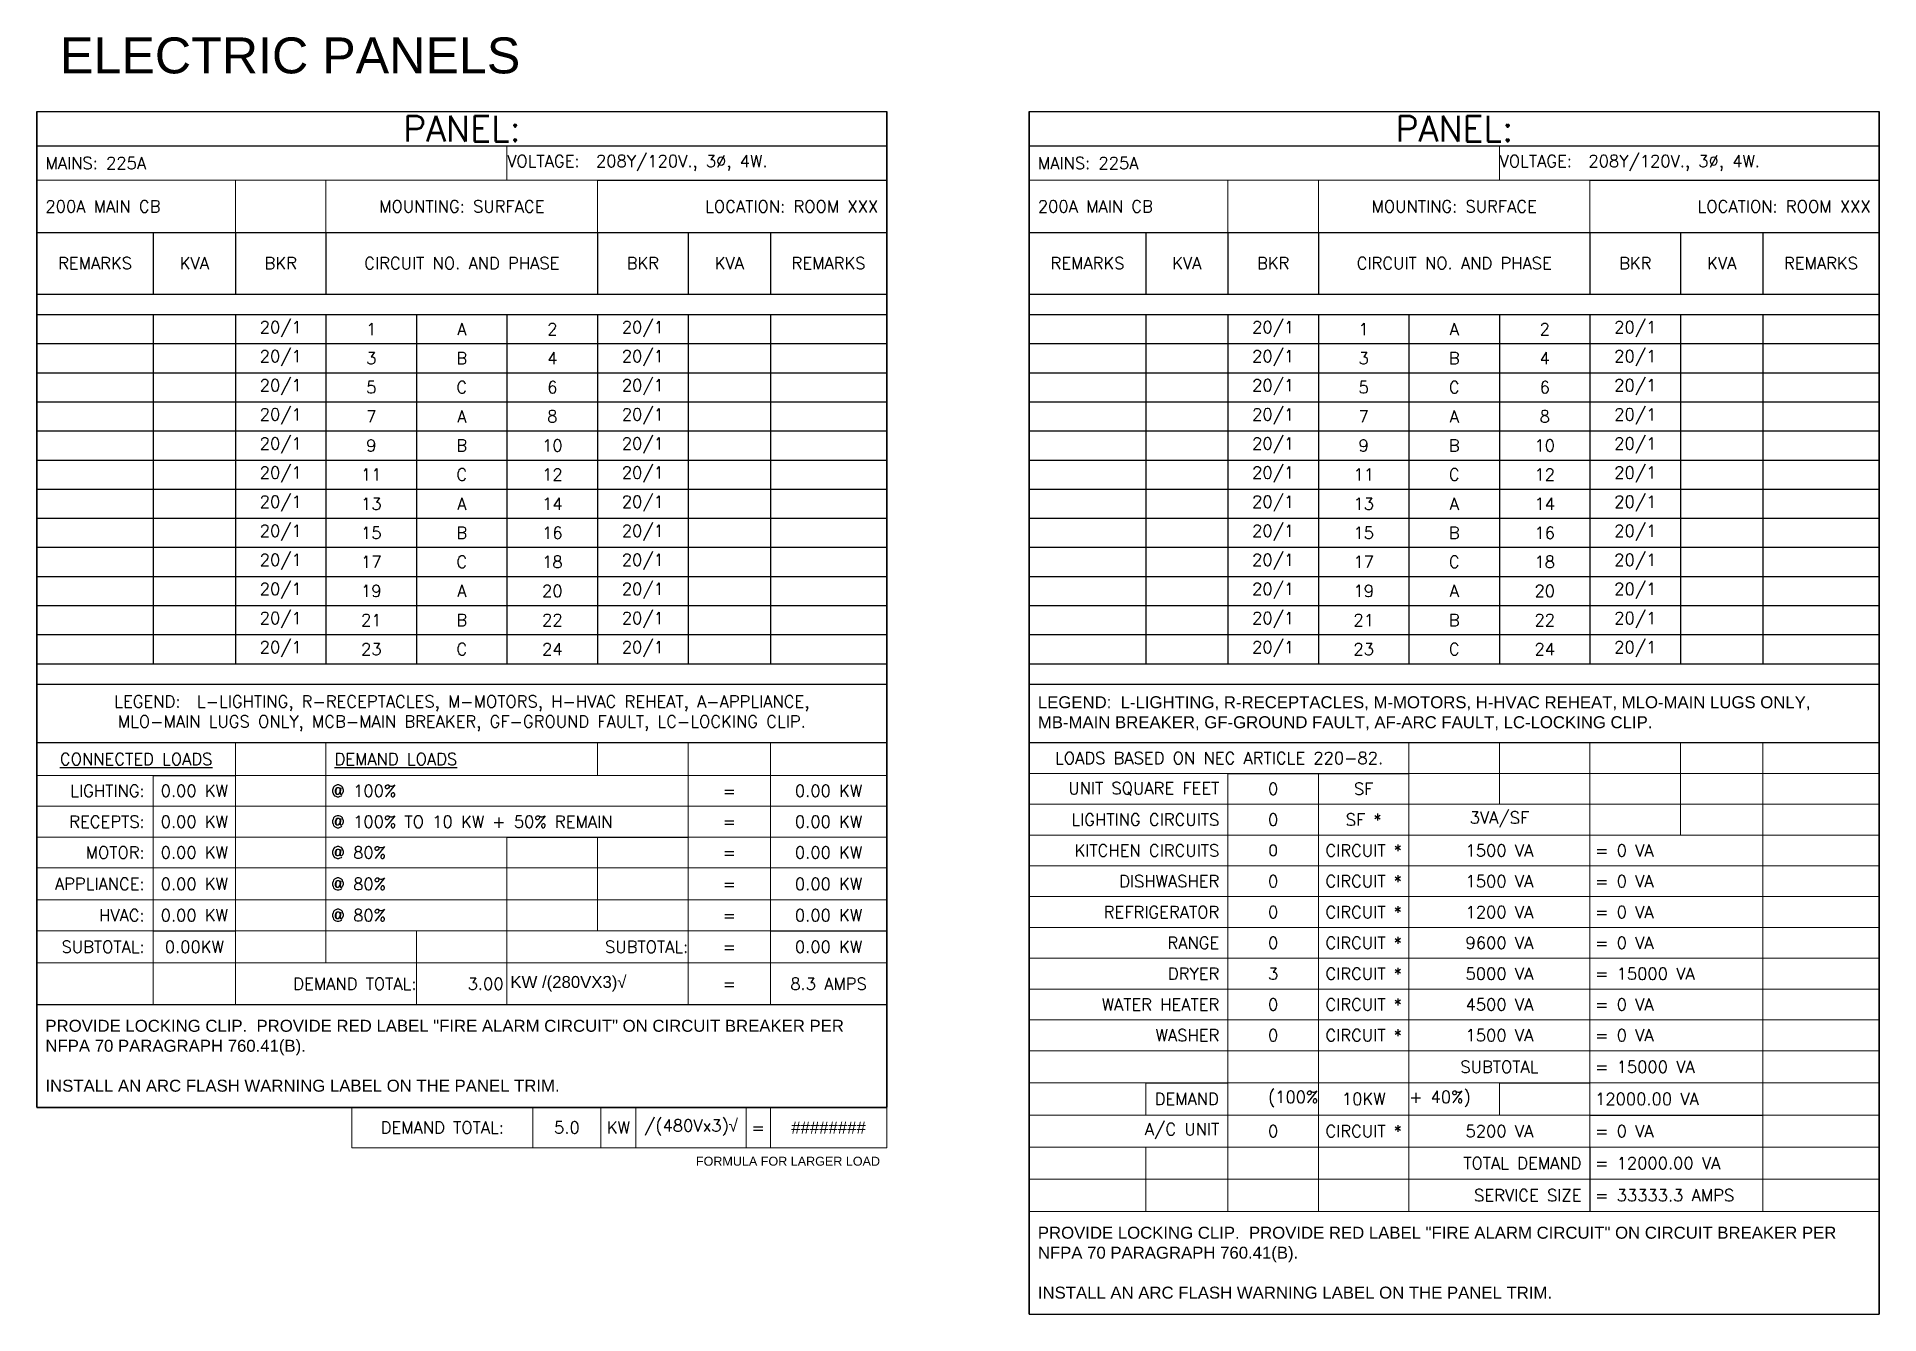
# Model space of a CAD drawing. Header units: inches. Extents: x -632 to 3151, y -168 to 578.
# Drawn here: x 1080 to 2157, y -168 to 578 of the extents above; entities that cross this region are included whole.
import ezdxf

# ---------------------------------------------------------------- set-up
doc = ezdxf.new("R2010")
doc.units = ezdxf.units.IN
doc.header["$MEASUREMENT"] = 0
doc.layers.get('0').update_dxf_attribs({"color": 255})
doc.layers.get('Defpoints').update_dxf_attribs({"color": 255})
doc.layers.add('E-TEXT', color=2, linetype='Continuous')
doc.styles.add('ROMANS', font='ROMANS.shx')
doc.styles.get("Standard").update_dxf_attribs({"font": 'arial.ttf'})

msp = doc.modelspace()

# ---------------------------------------------------------------- texts
at = {"layer": 'Defpoints'}
msp.add_text('FORMULA FOR LARGER LOAD', height=5.25, dxfattribs=at).set_placement((1465.2, -81.5))
at = {"layer": 'E-TEXT'}
msp.add_text('ELECTRIC PANELS', height=21, dxfattribs=at).set_placement((1093.6, 556.7))

# ---------------------------------------------------------------- blocks, each defined once
blk = doc.blocks.new('*T50')
at = {"layer": 'Defpoints', "color": 8, "linetype": 'ByBlock', "lineweight": 0, "transparency": 16777216}
for p, q in [((274.7, -20.1), (274.7, -40.2)), ((0, -40.2), (327.6, -40.2)), ((116, -40.2), (116, -70.7)), ((168.9, -40.2), (168.9, -70.7)), ((327.6, -40.2), (327.6, -70.7)), ((116, -368.8), (116, -521.8)), ((168.9, -368.8), (168.9, -497.5)), ((327.6, -368.8), (327.6, -388)), ((380.6, -368.8), (380.6, -521.8)), ((428.6, -368.8), (428.6, -521.8)), ((0, -388), (68, -388)), ((68, -388), (68, -521.8)), ((116, -388), (496.6, -388)), ((0, -406), (496.6, -406)), ((0, -424), (274.7, -424)), ((274.7, -424), (274.7, -521.8)), ((327.6, -424), (327.6, -478.7)), ((380.6, -424), (496.6, -424)), ((0, -442), (496.6, -442)), ((0, -460.7), (496.6, -460.7)), ((0, -478.7), (68, -478.7)), ((116, -478.7), (428.6, -478.7)), ((221.8, -478.7), (221.8, -521.8)), ((0, -497.5), (496.6, -497.5))]:
    blk.add_line(p, q, dxfattribs=at)
at = {"layer": 'E-TEXT', "color": 0, "lineweight": -2, "transparency": 16777216}
for p, q in [((0, 0), (496.6, 0)), ((0, 0), (0, -581.9)), ((496.6, -20.1), (496.6, 0)), ((0, 0), (496.6, 0)), ((0, -20.1), (0, 0)), ((496.6, 0), (496.6, -581.8)), ((0, -20.1), (274.7, -20.1)), ((0, -40.2), (0, -20.1)), ((496.6, -40.2), (496.6, -20.1)), ((0, -70.7), (0, -40.2)), ((496.6, -70.7), (496.6, -40.2)), ((0, -70.7), (327.6, -70.7)), ((0, -106.7), (0, -70.7)), ((496.6, -106.7), (496.6, -70.7)), ((0, -118.7), (0, -106.7)), ((496.6, -118.7), (496.6, -106.7)), ((0, -135.7), (0, -118.7)), ((496.6, -135.7), (496.6, -118.7)), ((0, -152.7), (0, -135.7)), ((496.6, -152.7), (496.6, -135.7)), ((0, -169.7), (0, -152.7)), ((496.6, -169.7), (496.6, -152.7)), ((0, -186.7), (0, -169.7)), ((496.6, -186.7), (496.6, -169.7)), ((0, -203.7), (0, -186.7)), ((496.6, -203.7), (496.6, -186.7)), ((0, -220.7), (0, -203.7)), ((496.6, -220.7), (496.6, -203.7)), ((0, -237.7), (0, -220.7)), ((496.6, -237.7), (496.6, -220.7)), ((0, -254.7), (0, -237.7)), ((496.6, -254.7), (496.6, -237.7)), ((0, -271.7), (0, -254.7)), ((496.6, -271.7), (496.6, -254.7)), ((0, -288.7), (0, -271.7)), ((496.6, -288.7), (496.6, -271.7)), ((0, -305.7), (0, -288.7)), ((496.6, -305.7), (496.6, -288.7)), ((0, -322.7), (0, -305.7)), ((496.6, -322.7), (496.6, -305.7)), ((0, -334.7), (0, -322.7)), ((496.6, -334.7), (496.6, -322.7)), ((0, -368.8), (0, -334.7)), ((496.6, -368.8), (496.6, -334.7)), ((0, -368.8), (116, -368.8)), ((0, -388), (0, -368.8)), ((496.6, -388), (496.6, -368.8)), ((0, -406), (0, -388)), ((496.6, -406), (496.6, -388)), ((0, -424), (0, -406)), ((496.6, -424), (496.6, -406)), ((0, -442), (0, -424)), ((496.6, -442), (496.6, -424)), ((0, -460.7), (0, -442)), ((496.6, -460.7), (496.6, -442)), ((0, -478.7), (0, -460.7)), ((496.6, -478.7), (496.6, -460.7)), ((0, -497.5), (0, -478.7)), ((68, -478.7), (116, -478.7)), ((428.6, -478.7), (496.6, -478.7)), ((496.6, -497.5), (496.6, -478.7)), ((0, -521.8), (0, -497.5)), ((496.6, -521.8), (496.6, -497.5)), ((0, -521.8), (496.6, -521.8)), ((0, -581.8), (0, -521.8)), ((496.6, -581.9), (496.6, -521.8)), ((0, -581.8), (496.6, -581.8)), ((0, -581.9), (496.6, -581.9))]:
    blk.add_line(p, q, dxfattribs=at)
at = {"layer": 'E-TEXT', "color": 0, "linetype": 'ByBlock', "lineweight": -2, "transparency": 16777216}
for p, q in [((274.7, -20.1), (496.6, -20.1)), ((327.6, -40.2), (496.6, -40.2)), ((68, -70.7), (68, -106.7)), ((116, -70.7), (116, -106.7)), ((168.9, -70.7), (168.9, -106.7)), ((327.6, -70.7), (496.6, -70.7)), ((327.6, -70.7), (327.6, -106.7)), ((380.6, -70.7), (380.6, -106.7)), ((428.6, -70.7), (428.6, -106.7)), ((0, -106.7), (496.6, -106.7)), ((0, -118.7), (496.6, -118.7)), ((68, -118.7), (68, -322.7)), ((116, -118.7), (116, -322.7)), ((168.9, -118.7), (168.9, -322.7)), ((221.8, -118.7), (221.8, -322.7)), ((274.7, -118.7), (274.7, -322.7)), ((327.6, -118.7), (327.6, -322.7)), ((380.6, -118.7), (380.6, -322.7)), ((428.6, -118.7), (428.6, -322.7)), ((0, -135.7), (496.6, -135.7)), ((0, -152.7), (496.6, -152.7)), ((0, -169.7), (496.6, -169.7)), ((0, -186.7), (496.6, -186.7)), ((0, -203.7), (496.6, -203.7)), ((0, -220.7), (496.6, -220.7)), ((0, -237.7), (496.6, -237.7)), ((0, -254.7), (496.6, -254.7)), ((0, -271.7), (496.6, -271.7)), ((0, -288.7), (496.6, -288.7)), ((0, -305.7), (496.6, -305.7)), ((0, -322.7), (496.6, -322.7)), ((0, -334.7), (496.6, -334.7)), ((116, -368.8), (496.6, -368.8)), ((68, -388), (116, -388)), ((274.7, -424), (380.6, -424))]:
    blk.add_line(p, q, dxfattribs=at)
at = {"layer": 'E-TEXT', "color": 0, "transparency": 16777216, "style": 'ROMANS'}
for s, insert, char_height, width, attachment_point in [('PANEL:', (248.3, -10.1), 15, 496.498, 5), ('{\\C256;MAINS: 225A\\P}', (5, -30.2), 7, 264.735, 4), ('{\\C256;VOLTAGE:  208Y/120V., 3%%C, 4W.}', (274.8, -30.2), 7, 221.763, 4), ('{\\C256;200A MAIN CB\\P}', (5, -55.5), 7, 106, 4), ('REMARKS', (34, -88.7), 7, 67.88, 5), ('KVA', (92, -88.7), 7, 47.88, 5), ('BKR', (142.5, -88.7), 7, 52.792, 5), ('CIRCUIT NO. AND PHASE', (248.3, -88.7), 7, 158.615, 5), ('BKR', (354.1, -88.7), 7, 52.852, 5), ('KVA', (404.6, -88.7), 7, 47.88, 5), ('REMARKS', (462.6, -88.7), 7, 67.88, 5), ('\\A1;20/1 ', (142.5, -127.2), 7, 52.792, 5), ('1', (195.4, -127.2), 7, 52.792, 5), ('A', (248.3, -127.2), 7, 52.792, 5), ('2', (301.2, -127.2), 7, 52.792, 5), ('\\A1;20/1 ', (354.1, -127.2), 7, 52.852, 5), ('\\A1;20/1 ', (142.5, -144.2), 7, 52.792, 5), ('\\A1;20/1 ', (354.1, -144.2), 7, 52.852, 5), ('3', (195.4, -144.2), 7, 52.792, 5), ('B', (248.3, -144.2), 7, 52.792, 5), ('4', (301.2, -144.2), 7, 52.792, 5), ('\\A1;20/1 ', (142.5, -161.2), 7, 52.792, 5), ('5', (195.4, -161.2), 7, 52.792, 5), ('C', (248.3, -161.2), 7, 52.792, 5), ('6', (301.2, -161.2), 7, 52.792, 5), ('\\A1;20/1 ', (354.1, -161.2), 7, 52.852, 5), ('\\A1;20/1 ', (142.5, -178.2), 7, 52.792, 5), ('\\A1;20/1 ', (354.1, -178.2), 7, 52.852, 5), ('7', (195.4, -178.2), 7, 52.792, 5), ('A', (248.3, -178.2), 7, 52.792, 5), ('8', (301.2, -178.2), 7, 52.792, 5), ('\\A1;20/1 ', (142.5, -195.2), 7, 52.792, 5), ('9', (195.4, -195.2), 7, 52.792, 5), ('B', (248.3, -195.2), 7, 52.792, 5), ('10', (301.2, -195.2), 7, 52.792, 5), ('\\A1;20/1 ', (354.1, -195.2), 7, 52.852, 5), ('\\A1;20/1 ', (142.5, -212.2), 7, 52.792, 5), ('11', (195.4, -212.2), 7, 52.792, 5), ('C', (248.3, -212.2), 7, 52.792, 5), ('12', (301.2, -212.2), 7, 52.792, 5), ('\\A1;20/1 ', (354.1, -212.2), 7, 52.852, 5), ('\\A1;20/1 ', (142.5, -229.2), 7, 52.792, 5), ('13', (195.4, -229.2), 7, 52.792, 5), ('A', (248.3, -229.2), 7, 52.792, 5), ('14', (301.2, -229.2), 7, 52.792, 5), ('\\A1;20/1 ', (354.1, -229.2), 7, 52.852, 5), ('\\A1;20/1 ', (142.5, -246.2), 7, 52.792, 5), ('15', (195.4, -246.2), 7, 52.792, 5), ('B', (248.3, -246.2), 7, 52.792, 5), ('16', (301.2, -246.2), 7, 52.792, 5), ('\\A1;20/1 ', (354.1, -246.2), 7, 52.852, 5), ('\\A1;20/1 ', (142.5, -263.2), 7, 52.792, 5), ('\\A1;20/1 ', (354.1, -263.2), 7, 52.852, 5), ('17', (195.4, -263.2), 7, 52.792, 5), ('C', (248.3, -263.2), 7, 52.792, 5), ('18', (301.2, -263.2), 7, 52.792, 5), ('\\A1;20/1 ', (142.5, -280.2), 7, 52.792, 5), ('19', (195.4, -280.2), 7, 52.792, 5), ('A', (248.3, -280.2), 7, 52.792, 5), ('20', (301.2, -280.2), 7, 52.792, 5), ('\\A1;20/1 ', (354.1, -280.2), 7, 52.852, 5), ('\\A1;20/1 ', (142.5, -297.2), 7, 52.792, 5), ('21', (195.4, -297.2), 7, 52.792, 5), ('B', (248.3, -297.2), 7, 52.792, 5), ('22', (301.2, -297.2), 7, 52.792, 5), ('\\A1;20/1 ', (354.1, -297.2), 7, 52.852, 5), ('\\A1;20/1 ', (142.5, -314.2), 7, 52.792, 5), ('23', (195.4, -314.2), 7, 52.792, 5), ('C', (248.3, -314.2), 7, 52.792, 5), ('24', (301.2, -314.2), 7, 52.792, 5), ('\\A1;20/1 ', (354.1, -314.2), 7, 52.852, 5), ('{\\C256;LEGEND:  L-LIGHTING, R-RECEPTACLES, M-MOTORS, H-HVAC REHEAT, A-APPLIANCE, MLO-MAIN LUGS ONLY, MCB-MAIN BREAKER, GF-GROUND FAULT, LC-LOCKING CLIP.}', (248.3, -351.7), 7, 486.618, 5), ('{\\LCONNECTED LOADS}', (58, -378.4), 7, 115.88, 5), ('{\\LDEMAND LOADS}', (173.9, -378.4), 7, 148.735, 4), ('LIGHTING:', (63, -397), 7, 58, 6), ('0.00 KW', (92, -397), 7, 47.88, 5), ('@ 100%', (171.9, -397), 7, 205.706, 4), ('=', (404.6, -397), 7, 47.88, 5), ('0.00 KW', (462.6, -397), 7, 67.88, 5), ('RECEPTS:', (63, -415), 7, 58, 6), ('0.00 KW', (92, -415), 7, 47.88, 5), ('@ 100% TO 10 KW + 50% REMAIN', (171.9, -415), 7, 205.706, 4), ('=', (404.6, -415), 7, 47.88, 5), ('0.00 KW', (462.6, -415), 7, 67.88, 5), ('MOTOR:', (63, -433), 7, 58, 6), ('0.00 KW', (92, -433), 7, 47.88, 5), ('@ 80%', (171.9, -433), 7, 99.823, 4), ('0.00 KW', (462.6, -433), 7, 67.88, 5), ('=', (404.6, -433), 7, 47.88, 5), ('APPLIANCE:', (63, -451.4), 7, 58, 6), ('0.00 KW', (92, -451.4), 7, 47.88, 5), ('@ 80%', (171.9, -451.4), 7, 99.823, 4), ('=', (404.6, -451.4), 7, 47.88, 5), ('0.00 KW', (462.6, -451.4), 7, 67.88, 5), ('HVAC:', (63, -469.7), 7, 58, 6), ('0.00 KW', (92, -469.7), 7, 47.88, 5), ('@ 80%', (171.9, -469.7), 7, 99.823, 4), ('=', (404.6, -469.7), 7, 47.88, 5), ('0.00 KW', (462.6, -469.7), 7, 67.88, 5), ('SUBTOTAL:', (63, -488.1), 7, 58, 6), ('0.00KW', (92, -488.1), 7, 47.88, 5), ('SUBTOTAL:', (380.6, -488.1), 7, 105.763, 6), ('=', (404.6, -488.1), 7, 47.88, 5), ('0.00 KW', (462.6, -488.1), 7, 67.88, 5), ('DEMAND TOTAL:', (221.8, -509.7), 7, 105.703, 6), ('3.00', (272.7, -509.7), 7, 48.912, 6), ('=', (404.6, -509.7), 7, 47.88, 5), ('8.3 AMPS', (462.6, -509.7), 7, 67.88, 5)]:
    blk.add_mtext(s, dxfattribs=dict(at, insert=insert, char_height=char_height, width=width, attachment_point=attachment_point))
at = {"layer": 'E-TEXT', "color": 0, "transparency": 16777216, "char_height": 7}
for s, insert, width, attachment_point in [('{\\Fromans|c0;\\C256;MOUNTING: SURFACE}', (248.3, -55.5), 158.615, 5), ('{\\Fromans|c0;LOCATION: ROOM XXX}', (491.6, -55.5), 158.972, 6), ('KW /(280VX3){\\fArial|b0|i0|c0|p34;√}', (276.7, -509.7), 101.883, 4), ('{\\C256;PROVIDE LOCKING CLIP.  PROVIDE RED LABEL "FIRE ALARM CIRCUIT" ON CIRCUIT BREAKER PER NFPA 70 PARAGRAPH 760.41(B). \\P \\PINSTALL AN ARC FLASH WARNING LABEL ON THE PANEL TRIM.}', (5, -551.8), 486.618, 4)]:
    blk.add_mtext(s, dxfattribs=dict(at, insert=insert, width=width, attachment_point=attachment_point))
blk = doc.blocks.new('*T51')
at = {"layer": 'Defpoints', "color": 8, "linetype": 'ByBlock', "lineweight": 0, "transparency": 16777216}
for p, q in [((0, 0), (312.6, 0)), ((0, 0), (0, -23.8)), ((105.8, 0), (105.8, -23.8)), ((145.6, 0), (145.6, -23.8)), ((165.9, 0), (165.9, -23.8)), ((230.5, 0), (230.5, -23.8)), ((244.6, 0), (244.6, -23.8)), ((312.6, 0), (312.6, -23.8)), ((0, -23.8), (312.6, -23.8))]:
    blk.add_line(p, q, dxfattribs=at)
at = {"layer": 'Defpoints', "color": 0, "transparency": 16777216, "char_height": 7, "attachment_point": 5, "style": 'ROMANS'}
for s, insert, width in [('DEMAND TOTAL:', (52.9, -11.9), 105.703), ('5.0', (125.7, -11.9), 39.694), ('=', (237.5, -11.9), 13.927)]:
    blk.add_mtext(s, dxfattribs=dict(at, insert=insert, width=width))
at = {"layer": 'Defpoints', "color": 0, "transparency": 16777216, "char_height": 7, "attachment_point": 5}
for s, insert, width in [('{\\Fromans|c0;KW}', (155.8, -11.9), 20.143), ('{\\Fromans|c0;/(480Vx3)}√', (198.2, -11.9), 64.505), ('########', (278.6, -11.9), 67.88)]:
    blk.add_mtext(s, dxfattribs=dict(at, insert=insert, width=width))
blk = doc.blocks.new('*T74')
at = {"layer": 'Defpoints', "color": 8, "linetype": 'ByBlock', "lineweight": 0, "transparency": 16777216}
for p, q in [((274.7, -20.1), (274.7, -40.2)), ((0, -40.2), (327.6, -40.2)), ((116, -40.2), (116, -70.7)), ((168.9, -40.2), (168.9, -70.7)), ((327.6, -40.2), (327.6, -70.7)), ((221.8, -368.8), (221.8, -642.7)), ((274.7, -368.8), (274.7, -404.8)), ((327.6, -368.8), (327.6, -605.1)), ((380.6, -368.8), (380.6, -422.8)), ((428.6, -368.8), (428.6, -642.7)), ((0, -386.8), (116, -386.8)), ((116, -386.8), (116, -642.7)), ((168.9, -386.8), (168.9, -642.7)), ((221.8, -386.8), (496.6, -386.8)), ((0, -404.8), (496.6, -404.8)), ((0, -422.8), (496.6, -422.8)), ((0, -440.8), (496.6, -440.8)), ((0, -458.8), (496.6, -458.8)), ((0, -476.8), (496.6, -476.8)), ((0, -494.8), (496.6, -494.8)), ((0, -512.8), (496.6, -512.8)), ((0, -530.8), (496.6, -530.8)), ((0, -548.8), (496.6, -548.8)), ((0, -567.6), (68, -567.6)), ((68, -567.6), (68, -586.4)), ((116, -567.6), (274.7, -567.6)), ((274.7, -567.6), (274.7, -586.4)), ((327.6, -567.6), (496.6, -567.6)), ((0, -586.4), (327.6, -586.4)), ((428.6, -586.4), (496.6, -586.4)), ((0, -605.1), (496.6, -605.1)), ((68, -605.1), (68, -642.7)), ((0, -623.9), (496.6, -623.9)), ((0, -642.7), (496.6, -642.7))]:
    blk.add_line(p, q, dxfattribs=at)
at = {"layer": 'E-TEXT', "color": 0, "lineweight": -2, "transparency": 16777216}
for p, q in [((0, 0), (496.6, 0)), ((0, 0), (0, -702.7)), ((496.6, -20.1), (496.6, 0)), ((0, 0), (496.6, 0)), ((0, -20.1), (0, 0)), ((496.6, 0), (496.6, -702.7)), ((0, -20.1), (274.7, -20.1)), ((0, -40.2), (0, -20.1)), ((496.6, -40.2), (496.6, -20.1)), ((0, -70.7), (0, -40.2)), ((496.6, -70.7), (496.6, -40.2)), ((0, -70.7), (327.6, -70.7)), ((0, -106.7), (0, -70.7)), ((496.6, -106.7), (496.6, -70.7)), ((0, -118.7), (0, -106.7)), ((496.6, -118.7), (496.6, -106.7)), ((0, -135.7), (0, -118.7)), ((496.6, -135.7), (496.6, -118.7)), ((0, -152.7), (0, -135.7)), ((496.6, -152.7), (496.6, -135.7)), ((0, -169.7), (0, -152.7)), ((496.6, -169.7), (496.6, -152.7)), ((0, -186.7), (0, -169.7)), ((496.6, -186.7), (496.6, -169.7)), ((0, -203.7), (0, -186.7)), ((496.6, -203.7), (496.6, -186.7)), ((0, -220.7), (0, -203.7)), ((496.6, -220.7), (496.6, -203.7)), ((0, -237.7), (0, -220.7)), ((496.6, -237.7), (496.6, -220.7)), ((0, -254.7), (0, -237.7)), ((496.6, -254.7), (496.6, -237.7)), ((0, -271.7), (0, -254.7)), ((496.6, -271.7), (496.6, -254.7)), ((0, -288.7), (0, -271.7)), ((496.6, -288.7), (496.6, -271.7)), ((0, -305.7), (0, -288.7)), ((496.6, -305.7), (496.6, -288.7)), ((0, -322.7), (0, -305.7)), ((496.6, -322.7), (496.6, -305.7)), ((0, -334.7), (0, -322.7)), ((496.6, -334.7), (496.6, -322.7)), ((0, -368.8), (0, -334.7)), ((496.6, -368.8), (496.6, -334.7)), ((0, -368.8), (221.8, -368.8)), ((0, -386.8), (0, -368.8)), ((496.6, -386.8), (496.6, -368.8)), ((0, -404.8), (0, -386.8)), ((496.6, -404.8), (496.6, -386.8)), ((0, -422.8), (0, -404.8)), ((496.6, -422.8), (496.6, -404.8)), ((0, -440.8), (0, -422.8)), ((496.6, -440.8), (496.6, -422.8)), ((0, -458.8), (0, -440.8)), ((496.6, -458.8), (496.6, -440.8)), ((0, -476.8), (0, -458.8)), ((496.6, -476.8), (496.6, -458.8)), ((0, -494.8), (0, -476.8)), ((496.6, -494.8), (496.6, -476.8)), ((0, -512.8), (0, -494.8)), ((496.6, -512.8), (496.6, -494.8)), ((0, -530.8), (0, -512.8)), ((496.6, -530.8), (496.6, -512.8)), ((0, -548.8), (0, -530.8)), ((496.6, -548.8), (496.6, -530.8)), ((0, -567.6), (0, -548.8)), ((496.6, -567.6), (496.6, -548.8)), ((0, -586.4), (0, -567.6)), ((496.6, -586.4), (496.6, -567.6)), ((0, -605.1), (0, -586.4)), ((496.6, -605.1), (496.6, -586.4)), ((0, -623.9), (0, -605.1)), ((496.6, -623.9), (496.6, -605.1)), ((0, -642.7), (0, -623.9)), ((496.6, -642.7), (496.6, -623.9)), ((0, -702.7), (0, -642.7)), ((496.6, -702.7), (496.6, -642.7)), ((0, -702.7), (496.6, -702.7)), ((0, -702.7), (496.6, -702.7))]:
    blk.add_line(p, q, dxfattribs=at)
at = {"layer": 'E-TEXT', "color": 0, "linetype": 'ByBlock', "lineweight": -2, "transparency": 16777216}
for p, q in [((274.7, -20.1), (496.6, -20.1)), ((327.6, -40.2), (496.6, -40.2)), ((68, -70.7), (68, -106.7)), ((116, -70.7), (116, -106.7)), ((168.9, -70.7), (168.9, -106.7)), ((327.6, -70.7), (496.6, -70.7)), ((327.6, -70.7), (327.6, -106.7)), ((380.6, -70.7), (380.6, -106.7)), ((428.6, -70.7), (428.6, -106.7)), ((0, -106.7), (496.6, -106.7)), ((0, -118.7), (496.6, -118.7)), ((68, -118.7), (68, -322.7)), ((116, -118.7), (116, -322.7)), ((168.9, -118.7), (168.9, -322.7)), ((221.8, -118.7), (221.8, -322.7)), ((274.7, -118.7), (274.7, -322.7)), ((327.6, -118.7), (327.6, -322.7)), ((380.6, -118.7), (380.6, -322.7)), ((428.6, -118.7), (428.6, -322.7)), ((0, -135.7), (496.6, -135.7)), ((0, -152.7), (496.6, -152.7)), ((0, -169.7), (496.6, -169.7)), ((0, -186.7), (496.6, -186.7)), ((0, -203.7), (496.6, -203.7)), ((0, -220.7), (496.6, -220.7)), ((0, -237.7), (496.6, -237.7)), ((0, -254.7), (496.6, -254.7)), ((0, -271.7), (496.6, -271.7)), ((0, -288.7), (496.6, -288.7)), ((0, -305.7), (496.6, -305.7)), ((0, -322.7), (496.6, -322.7)), ((0, -334.7), (496.6, -334.7)), ((221.8, -368.8), (496.6, -368.8)), ((116, -386.8), (221.8, -386.8)), ((68, -567.6), (116, -567.6)), ((274.7, -567.6), (327.6, -567.6)), ((327.6, -586.4), (428.6, -586.4)), ((327.6, -605.1), (327.6, -642.7))]:
    blk.add_line(p, q, dxfattribs=at)
at = {"layer": 'E-TEXT', "color": 0, "transparency": 16777216, "style": 'ROMANS'}
for s, insert, char_height, width, attachment_point in [('PANEL:', (248.3, -10.1), 15, 496.498, 5), ('{\\C256;MAINS: 225A\\P}', (5, -30.2), 7, 264.735, 4), ('{\\C256;VOLTAGE:  208Y/120V., 3%%C, 4W.}', (274.8, -30.2), 7, 221.763, 4), ('{\\C256;200A MAIN CB\\P}', (5, -55.5), 7, 106, 4), ('REMARKS', (34, -88.7), 7, 67.88, 5), ('KVA', (92, -88.7), 7, 47.88, 5), ('BKR', (142.5, -88.7), 7, 52.792, 5), ('CIRCUIT NO. AND PHASE', (248.3, -88.7), 7, 158.615, 5), ('BKR', (354.1, -88.7), 7, 52.852, 5), ('KVA', (404.6, -88.7), 7, 47.88, 5), ('REMARKS', (462.6, -88.7), 7, 67.88, 5), ('\\A1;20/1 ', (142.5, -127.2), 7, 52.792, 5), ('1', (195.4, -127.2), 7, 52.792, 5), ('A', (248.3, -127.2), 7, 52.792, 5), ('2', (301.2, -127.2), 7, 52.792, 5), ('\\A1;20/1 ', (354.1, -127.2), 7, 52.852, 5), ('\\A1;20/1 ', (142.5, -144.2), 7, 52.792, 5), ('\\A1;20/1 ', (354.1, -144.2), 7, 52.852, 5), ('3', (195.4, -144.2), 7, 52.792, 5), ('B', (248.3, -144.2), 7, 52.792, 5), ('4', (301.2, -144.2), 7, 52.792, 5), ('\\A1;20/1 ', (142.5, -161.2), 7, 52.792, 5), ('5', (195.4, -161.2), 7, 52.792, 5), ('C', (248.3, -161.2), 7, 52.792, 5), ('6', (301.2, -161.2), 7, 52.792, 5), ('\\A1;20/1 ', (354.1, -161.2), 7, 52.852, 5), ('\\A1;20/1 ', (142.5, -178.2), 7, 52.792, 5), ('\\A1;20/1 ', (354.1, -178.2), 7, 52.852, 5), ('7', (195.4, -178.2), 7, 52.792, 5), ('A', (248.3, -178.2), 7, 52.792, 5), ('8', (301.2, -178.2), 7, 52.792, 5), ('\\A1;20/1 ', (142.5, -195.2), 7, 52.792, 5), ('9', (195.4, -195.2), 7, 52.792, 5), ('B', (248.3, -195.2), 7, 52.792, 5), ('10', (301.2, -195.2), 7, 52.792, 5), ('\\A1;20/1 ', (354.1, -195.2), 7, 52.852, 5), ('\\A1;20/1 ', (142.5, -212.2), 7, 52.792, 5), ('11', (195.4, -212.2), 7, 52.792, 5), ('C', (248.3, -212.2), 7, 52.792, 5), ('12', (301.2, -212.2), 7, 52.792, 5), ('\\A1;20/1 ', (354.1, -212.2), 7, 52.852, 5), ('\\A1;20/1 ', (142.5, -229.2), 7, 52.792, 5), ('13', (195.4, -229.2), 7, 52.792, 5), ('A', (248.3, -229.2), 7, 52.792, 5), ('14', (301.2, -229.2), 7, 52.792, 5), ('\\A1;20/1 ', (354.1, -229.2), 7, 52.852, 5), ('\\A1;20/1 ', (142.5, -246.2), 7, 52.792, 5), ('15', (195.4, -246.2), 7, 52.792, 5), ('B', (248.3, -246.2), 7, 52.792, 5), ('16', (301.2, -246.2), 7, 52.792, 5), ('\\A1;20/1 ', (354.1, -246.2), 7, 52.852, 5), ('\\A1;20/1 ', (142.5, -263.2), 7, 52.792, 5), ('\\A1;20/1 ', (354.1, -263.2), 7, 52.852, 5), ('17', (195.4, -263.2), 7, 52.792, 5), ('C', (248.3, -263.2), 7, 52.792, 5), ('18', (301.2, -263.2), 7, 52.792, 5), ('\\A1;20/1 ', (142.5, -280.2), 7, 52.792, 5), ('19', (195.4, -280.2), 7, 52.792, 5), ('A', (248.3, -280.2), 7, 52.792, 5), ('20', (301.2, -280.2), 7, 52.792, 5), ('\\A1;20/1 ', (354.1, -280.2), 7, 52.852, 5), ('\\A1;20/1 ', (142.5, -297.2), 7, 52.792, 5), ('21', (195.4, -297.2), 7, 52.792, 5), ('B', (248.3, -297.2), 7, 52.792, 5), ('22', (301.2, -297.2), 7, 52.792, 5), ('\\A1;20/1 ', (354.1, -297.2), 7, 52.852, 5), ('\\A1;20/1 ', (142.5, -314.2), 7, 52.792, 5), ('23', (195.4, -314.2), 7, 52.792, 5), ('C', (248.3, -314.2), 7, 52.792, 5), ('24', (301.2, -314.2), 7, 52.792, 5), ('\\A1;20/1 ', (354.1, -314.2), 7, 52.852, 5), ('{\\fArial|b0|i0|c0|p34;\\C256;LEGEND:  L-LIGHTING, R-RECEPTACLES, M-MOTORS, H-HVAC REHEAT, MLO-MAIN LUGS ONLY, MB-MAIN BREAKER, GF-GROUND FAULT, AF-ARC FAULT, LC-LOCKING CLIP.}', (5, -351.7), 7, 486.618, 4), ('LOADS BASED ON NEC ARTICLE 220-82.', (110.9, -377.8), 7, 221.703, 5), ('UNIT SQUARE FEET', (111, -395.8), 7, 106, 6), ('LIGHTING CIRCUITS', (111, -413.8), 7, 106, 6), ('KITCHEN CIRCUITS', (111, -431.8), 7, 106, 6), ('CIRCUIT *', (195.4, -431.8), 7, 52.792, 5), ('1500 VA', (274.7, -431.8), 7, 105.703, 5), ('= 0 VA', (330.6, -431.8), 7, 94.972, 4), ('DISHWASHER', (111, -449.8), 7, 106, 6), ('CIRCUIT *', (195.4, -449.8), 7, 52.792, 5), ('1500 VA', (274.7, -449.8), 7, 105.703, 5), ('= 0 VA', (330.6, -449.8), 7, 94.972, 4), ('REFRIGERATOR', (111, -467.8), 7, 106, 6), ('CIRCUIT *', (195.4, -467.8), 7, 52.792, 5), ('1200 VA', (274.7, -467.8), 7, 105.703, 5), ('= 0 VA', (330.6, -467.8), 7, 94.972, 4), ('RANGE', (111, -485.8), 7, 106, 6), ('CIRCUIT *', (195.4, -485.8), 7, 52.792, 5), ('9600 VA', (274.7, -485.8), 7, 105.703, 5), ('= 0 VA', (330.6, -485.8), 7, 94.972, 4), ('DRYER', (111, -503.8), 7, 106, 6), ('3', (142.5, -503.8), 7, 52.792, 5), ('CIRCUIT *', (195.4, -503.8), 7, 52.792, 5), ('5000 VA', (274.7, -503.8), 7, 105.703, 5), ('= 15000 VA', (330.6, -503.8), 7, 94.972, 4), ('WATER HEATER', (111, -521.8), 7, 106, 6), ('0', (142.5, -521.8), 7, 52.792, 5), ('CIRCUIT *', (195.4, -521.8), 7, 52.792, 5), ('4500 VA', (274.7, -521.8), 7, 105.703, 5), ('= 0 VA', (330.6, -521.8), 7, 94.972, 4), ('WASHER', (111, -539.8), 7, 106, 6), ('0', (142.5, -539.8), 7, 52.792, 5), ('CIRCUIT *', (195.4, -539.8), 7, 52.792, 5), ('1500 VA', (274.7, -539.8), 7, 105.703, 5), ('= 0 VA', (330.6, -539.8), 7, 94.972, 4), ('= 15000 VA', (330.6, -558.2), 7, 94.972, 4), ('0', (142.5, -595.8), 7, 52.792, 5), ('CIRCUIT *', (195.4, -595.8), 7, 52.792, 5), ('5200 VA', (274.7, -595.8), 7, 105.703, 5), ('= 0 VA', (330.6, -595.8), 7, 94.972, 4), ('TOTAL DEMAND', (322.6, -614.5), 7, 95.823, 6), ('= 12000.00 VA', (330.6, -614.5), 7, 94.972, 4), ('SERVICE SIZE', (322.6, -633.3), 7, 95.823, 6)]:
    blk.add_mtext(s, dxfattribs=dict(at, insert=insert, char_height=char_height, width=width, attachment_point=attachment_point))
at = {"layer": 'E-TEXT', "color": 0, "transparency": 16777216, "char_height": 7}
for s, insert, width, attachment_point in [('{\\Fromans|c0;\\C256;MOUNTING: SURFACE}', (248.3, -55.5), 158.615, 5), ('{\\Fromans|c0;LOCATION: ROOM XXX}', (491.6, -55.5), 158.972, 6), ('{\\Fromans|c0;0', (142.5, -395.8), 52.792, 5), ('{\\Fromans|c0;SF}', (195.4, -395.8), 52.792, 5), ('{\\Fromans|c0;3VA/SF}', (274.7, -413.8), 105.703, 5), ('{\\Fromans|c0;0', (142.5, -413.8), 52.792, 5), ('{\\Fromans|c0;SF *}', (195.4, -413.8), 52.792, 5), ('0', (142.5, -431.8), 52.792, 5), ('{\\Fromans|c0;0', (142.5, -449.8), 52.792, 5), ('{\\Fromans|c0;0', (142.5, -467.8), 52.792, 5), ('{\\Fromans|c0;0', (142.5, -485.8), 52.792, 5), ('{\\Fromans|c0;SUBTOTAL}', (274.7, -558.2), 105.703, 5), ('{\\Fromans|c0;DEMAND}', (92, -577), 47.88, 5), ('{\\Fromans|c0;(100%', (168.9, -577), 52.792, 6), ('{\\Fromans|c0;10KW', (195.4, -577), 52.792, 5), ('{\\Fromans|c0;+ 40%)', (221.9, -577), 52.792, 4), ('{\\Fromans|c0;12000.00 VA}', (330.6, -577), 94.972, 4), ('{\\Fromans|c0;A/C UNIT}', (111, -595.8), 106, 6), ('{\\Fromans|c0;= 33333.3 AMPS}', (330.6, -633.3), 94.972, 4), ('{\\C256;PROVIDE LOCKING CLIP.  PROVIDE RED LABEL "FIRE ALARM CIRCUIT" ON CIRCUIT BREAKER PER NFPA 70 PARAGRAPH 760.41(B). \\P \\PINSTALL AN ARC FLASH WARNING LABEL ON THE PANEL TRIM.}', (5, -672.7), 486.618, 4)]:
    blk.add_mtext(s, dxfattribs=dict(at, insert=insert, width=width, attachment_point=attachment_point))

# ---------------------------------------------------------------- block references
for name, p in [('*T50', (1080.1, 534.5)), ('*T74', (1660, 534.5)), ('*T51', (1264.1, -47.3))]:
    msp.add_blockref(name, p)

msp.set_redraw_order([(e.dxf.handle, doc.entitydb.next_handle()) for e in msp.query("TEXT MTEXT ATTDEF DIMENSION ARC_DIMENSION")])  # texts and dimensions are drawn at this point

doc.saveas('drawing.dxf')
